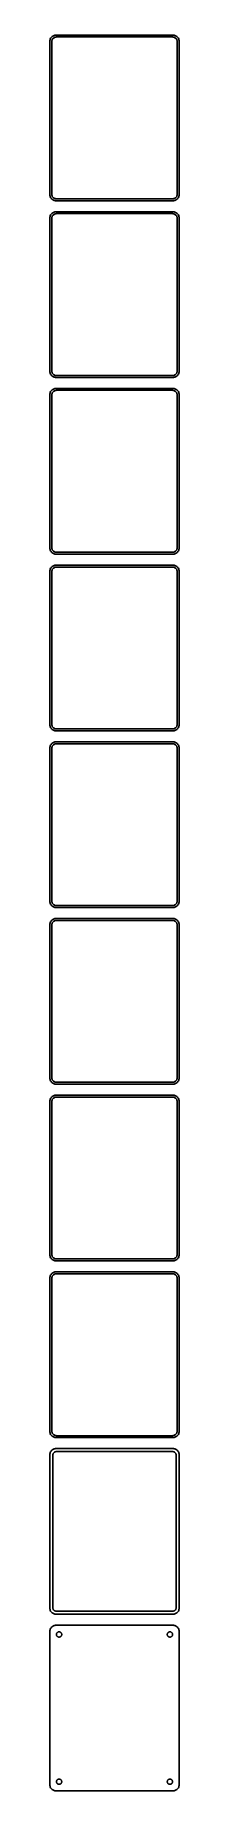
# Model space of a CAD drawing. Header units: metres. Extents: x -52 to 52, y 1373 to 2803.
import ezdxf

# ---------------------------------------------------------------- set-up
doc = ezdxf.new("R2010")
doc.units = ezdxf.units.M

msp = doc.modelspace()

# ---------------------------------------------------------------- linework, layer by layer
for p, q in [((-52.4606, 2799.13), (-52.5, 2798.5)), ((-52.5, 2798.5), (-52.5, 2673.5)), ((-52.3429, 2799.74), (-52.4606, 2799.13)), ((-52.1489, 2800.34), (-52.3429, 2799.74)), ((-51.8815, 2800.91), (-52.1489, 2800.34)), ((-51.5451, 2801.44), (-51.8815, 2800.91)), ((-51.1448, 2801.92), (-51.5451, 2801.44)), ((-50.6871, 2802.35), (-51.1448, 2801.92)), ((-51, 2798), (-50.9685, 2798.5)), ((-51, 2674), (-51, 2798)), ((-50.9685, 2798.5), (-50.8743, 2798.99)), ((-50.8743, 2798.99), (-50.7191, 2799.47)), ((-50.7191, 2799.47), (-50.5052, 2799.93)), ((-50.1791, 2802.72), (-50.6871, 2802.35)), ((-50.5052, 2799.93), (-50.2361, 2800.35)), ((-50.2361, 2800.35), (-49.9159, 2800.74)), ((-49.6289, 2803.02), (-50.1791, 2802.72)), ((-49.9159, 2800.74), (-49.5497, 2801.08)), ((-49.0451, 2803.26), (-49.6289, 2803.02)), ((-49.5497, 2801.08), (-49.1433, 2801.38)), ((-49.1433, 2801.38), (-48.7031, 2801.62)), ((-48.4369, 2803.41), (-49.0451, 2803.26)), ((-48.7031, 2801.62), (-48.2361, 2801.8)), ((-47.8139, 2803.49), (-48.4369, 2803.41)), ((-48.2361, 2801.8), (-47.7495, 2801.93)), ((47.8139, 2803.49), (-47.8139, 2803.49)), ((-47.7495, 2801.93), (-47.2512, 2801.99)), ((-47.2512, 2801.99), (47.2512, 2801.99)), ((47.2512, 2801.99), (47.7495, 2801.93)), ((47.7495, 2801.93), (48.2361, 2801.8)), ((48.4369, 2803.41), (47.8139, 2803.49)), ((48.2361, 2801.8), (48.7031, 2801.62)), ((49.0451, 2803.26), (48.4369, 2803.41)), ((48.7031, 2801.62), (49.1433, 2801.38)), ((49.6289, 2803.02), (49.0451, 2803.26)), ((49.1433, 2801.38), (49.5497, 2801.08)), ((49.5497, 2801.08), (49.9159, 2800.74)), ((50.1791, 2802.72), (49.6289, 2803.02)), ((49.9159, 2800.74), (50.2361, 2800.35)), ((50.6871, 2802.35), (50.1791, 2802.72)), ((50.2361, 2800.35), (50.5052, 2799.93)), ((50.5052, 2799.93), (50.7191, 2799.47)), ((51.1448, 2801.92), (50.6871, 2802.35)), ((50.7191, 2799.47), (50.8743, 2798.99)), ((50.8743, 2798.99), (50.9685, 2798.5)), ((50.9685, 2798.5), (51, 2798)), ((51, 2798), (51, 2674)), ((51.5451, 2801.44), (51.1448, 2801.92)), ((51.8815, 2800.91), (51.5451, 2801.44)), ((52.1489, 2800.34), (51.8815, 2800.91)), ((52.3429, 2799.74), (52.1489, 2800.34)), ((52.4606, 2799.13), (52.3429, 2799.74)), ((52.5, 2798.5), (52.4606, 2799.13)), ((52.5, 2673.5), (52.5, 2798.5)), ((-52.5, 2673.5), (-52.4606, 2672.87)), ((-52.4606, 2672.87), (-52.3429, 2672.26)), ((-52.3429, 2672.26), (-52.1489, 2671.66)), ((-52.1489, 2671.66), (-51.8815, 2671.09)), ((-51.8815, 2671.09), (-51.5451, 2670.56)), ((-51.5451, 2670.56), (-51.1448, 2670.08)), ((-51.1448, 2670.08), (-50.6871, 2669.65)), ((-50.9685, 2673.5), (-51, 2674)), ((-50.8743, 2673.01), (-50.9685, 2673.5)), ((-50.7191, 2672.53), (-50.8743, 2673.01)), ((-50.5052, 2672.07), (-50.7191, 2672.53)), ((-50.6871, 2669.65), (-50.1791, 2669.28)), ((-50.2361, 2671.65), (-50.5052, 2672.07)), ((-49.9159, 2671.26), (-50.2361, 2671.65)), ((-50.1791, 2669.28), (-49.6289, 2668.98)), ((-49.5497, 2670.92), (-49.9159, 2671.26)), ((-49.6289, 2668.98), (-49.0451, 2668.74)), ((-49.1433, 2670.62), (-49.5497, 2670.92)), ((-48.7031, 2670.38), (-49.1433, 2670.62)), ((-49.0451, 2668.74), (-48.4369, 2668.59)), ((-48.2361, 2670.2), (-48.7031, 2670.38)), ((-48.4369, 2668.59), (-47.8139, 2668.51)), ((-47.7495, 2670.07), (-48.2361, 2670.2)), ((-47.8139, 2668.51), (47.8139, 2668.51)), ((-47.2512, 2670.01), (-47.7495, 2670.07)), ((47.2512, 2670.01), (-47.2512, 2670.01)), ((47.7495, 2670.07), (47.2512, 2670.01)), ((48.2361, 2670.2), (47.7495, 2670.07)), ((47.8139, 2668.51), (48.4369, 2668.59)), ((48.7031, 2670.38), (48.2361, 2670.2)), ((48.4369, 2668.59), (49.0451, 2668.74)), ((49.1433, 2670.62), (48.7031, 2670.38)), ((49.0451, 2668.74), (49.6289, 2668.98)), ((49.5497, 2670.92), (49.1433, 2670.62)), ((49.9159, 2671.26), (49.5497, 2670.92)), ((49.6289, 2668.98), (50.1791, 2669.28)), ((50.2361, 2671.65), (49.9159, 2671.26)), ((50.1791, 2669.28), (50.6871, 2669.65)), ((50.5052, 2672.07), (50.2361, 2671.65)), ((50.7191, 2672.53), (50.5052, 2672.07)), ((50.6871, 2669.65), (51.1448, 2670.08)), ((50.8743, 2673.01), (50.7191, 2672.53)), ((50.9685, 2673.5), (50.8743, 2673.01)), ((51, 2674), (50.9685, 2673.5)), ((51.1448, 2670.08), (51.5451, 2670.56)), ((51.5451, 2670.56), (51.8815, 2671.09)), ((51.8815, 2671.09), (52.1489, 2671.66)), ((52.1489, 2671.66), (52.3429, 2672.26)), ((52.3429, 2672.26), (52.4606, 2672.87)), ((52.4606, 2672.87), (52.5, 2673.5)), ((-52.4606, 2655.13), (-52.5, 2654.5)), ((-52.5, 2654.5), (-52.5, 2529.5)), ((-52.3429, 2655.74), (-52.4606, 2655.13)), ((-52.1489, 2656.34), (-52.3429, 2655.74)), ((-51.8815, 2656.91), (-52.1489, 2656.34)), ((-51.5451, 2657.44), (-51.8815, 2656.91)), ((-51.1448, 2657.92), (-51.5451, 2657.44)), ((-50.6871, 2658.35), (-51.1448, 2657.92)), ((-51, 2654), (-50.9685, 2654.5)), ((-51, 2530), (-51, 2654)), ((-50.9685, 2654.5), (-50.8743, 2654.99)), ((-50.8743, 2654.99), (-50.7191, 2655.47)), ((-50.7191, 2655.47), (-50.5052, 2655.93)), ((-50.1791, 2658.72), (-50.6871, 2658.35)), ((-50.5052, 2655.93), (-50.2361, 2656.35)), ((-50.2361, 2656.35), (-49.9159, 2656.74)), ((-49.6289, 2659.02), (-50.1791, 2658.72)), ((-49.9159, 2656.74), (-49.5497, 2657.08)), ((-49.0451, 2659.26), (-49.6289, 2659.02)), ((-49.5497, 2657.08), (-49.1433, 2657.38)), ((-49.1433, 2657.38), (-48.7031, 2657.62)), ((-48.4369, 2659.41), (-49.0451, 2659.26)), ((-48.7031, 2657.62), (-48.2361, 2657.8)), ((-47.8139, 2659.49), (-48.4369, 2659.41)), ((-48.2361, 2657.8), (-47.7495, 2657.93)), ((47.8139, 2659.49), (-47.8139, 2659.49)), ((-47.7495, 2657.93), (-47.2512, 2657.99)), ((-47.2512, 2657.99), (47.2512, 2657.99)), ((47.2512, 2657.99), (47.7495, 2657.93)), ((47.7495, 2657.93), (48.2361, 2657.8)), ((48.4369, 2659.41), (47.8139, 2659.49)), ((48.2361, 2657.8), (48.7031, 2657.62)), ((49.0451, 2659.26), (48.4369, 2659.41)), ((48.7031, 2657.62), (49.1433, 2657.38)), ((49.6289, 2659.02), (49.0451, 2659.26)), ((49.1433, 2657.38), (49.5497, 2657.08)), ((49.5497, 2657.08), (49.9159, 2656.74)), ((50.1791, 2658.72), (49.6289, 2659.02)), ((49.9159, 2656.74), (50.2361, 2656.35)), ((50.6871, 2658.35), (50.1791, 2658.72)), ((50.2361, 2656.35), (50.5052, 2655.93)), ((50.5052, 2655.93), (50.7191, 2655.47)), ((51.1448, 2657.92), (50.6871, 2658.35)), ((50.7191, 2655.47), (50.8743, 2654.99)), ((50.8743, 2654.99), (50.9685, 2654.5)), ((50.9685, 2654.5), (51, 2654)), ((51, 2654), (51, 2530)), ((51.5451, 2657.44), (51.1448, 2657.92)), ((51.8815, 2656.91), (51.5451, 2657.44)), ((52.1489, 2656.34), (51.8815, 2656.91)), ((52.3429, 2655.74), (52.1489, 2656.34)), ((52.4606, 2655.13), (52.3429, 2655.74)), ((52.5, 2654.5), (52.4606, 2655.13)), ((52.5, 2529.5), (52.5, 2654.5)), ((-52.5, 2529.5), (-52.4606, 2528.87)), ((-52.4606, 2528.87), (-52.3429, 2528.26)), ((-52.3429, 2528.26), (-52.1489, 2527.66)), ((-52.1489, 2527.66), (-51.8815, 2527.09)), ((-51.8815, 2527.09), (-51.5451, 2526.56)), ((-51.5451, 2526.56), (-51.1448, 2526.08)), ((-51.1448, 2526.08), (-50.6871, 2525.65)), ((-50.9685, 2529.5), (-51, 2530)), ((-50.8743, 2529.01), (-50.9685, 2529.5)), ((-50.7191, 2528.53), (-50.8743, 2529.01)), ((-50.5052, 2528.07), (-50.7191, 2528.53)), ((-50.6871, 2525.65), (-50.1791, 2525.28)), ((-50.2361, 2527.65), (-50.5052, 2528.07)), ((-49.9159, 2527.26), (-50.2361, 2527.65)), ((-50.1791, 2525.28), (-49.6289, 2524.98)), ((-49.5497, 2526.92), (-49.9159, 2527.26)), ((-49.6289, 2524.98), (-49.0451, 2524.74)), ((-49.1433, 2526.62), (-49.5497, 2526.92)), ((-48.7031, 2526.38), (-49.1433, 2526.62)), ((-49.0451, 2524.74), (-48.4369, 2524.59)), ((-48.2361, 2526.2), (-48.7031, 2526.38)), ((-48.4369, 2524.59), (-47.8139, 2524.51)), ((-47.7495, 2526.07), (-48.2361, 2526.2)), ((-47.8139, 2524.51), (47.8139, 2524.51)), ((-47.2512, 2526.01), (-47.7495, 2526.07)), ((47.2512, 2526.01), (-47.2512, 2526.01)), ((47.7495, 2526.07), (47.2512, 2526.01)), ((48.2361, 2526.2), (47.7495, 2526.07)), ((47.8139, 2524.51), (48.4369, 2524.59)), ((48.7031, 2526.38), (48.2361, 2526.2)), ((48.4369, 2524.59), (49.0451, 2524.74)), ((49.1433, 2526.62), (48.7031, 2526.38)), ((49.0451, 2524.74), (49.6289, 2524.98)), ((49.5497, 2526.92), (49.1433, 2526.62)), ((49.9159, 2527.26), (49.5497, 2526.92)), ((49.6289, 2524.98), (50.1791, 2525.28)), ((50.2361, 2527.65), (49.9159, 2527.26)), ((50.1791, 2525.28), (50.6871, 2525.65)), ((50.5052, 2528.07), (50.2361, 2527.65)), ((50.7191, 2528.53), (50.5052, 2528.07)), ((50.6871, 2525.65), (51.1448, 2526.08)), ((50.8743, 2529.01), (50.7191, 2528.53)), ((50.9685, 2529.5), (50.8743, 2529.01)), ((51, 2530), (50.9685, 2529.5)), ((51.1448, 2526.08), (51.5451, 2526.56)), ((51.5451, 2526.56), (51.8815, 2527.09)), ((51.8815, 2527.09), (52.1489, 2527.66)), ((52.1489, 2527.66), (52.3429, 2528.26)), ((52.3429, 2528.26), (52.4606, 2528.87)), ((52.4606, 2528.87), (52.5, 2529.5)), ((-52.4606, 2511.13), (-52.5, 2510.5)), ((-52.5, 2510.5), (-52.5, 2385.5)), ((-52.3429, 2511.74), (-52.4606, 2511.13)), ((-52.1489, 2512.34), (-52.3429, 2511.74)), ((-51.8815, 2512.91), (-52.1489, 2512.34)), ((-51.5451, 2513.44), (-51.8815, 2512.91)), ((-51.1448, 2513.92), (-51.5451, 2513.44)), ((-50.6871, 2514.35), (-51.1448, 2513.92)), ((-51, 2510), (-50.9685, 2510.5)), ((-51, 2386), (-51, 2510)), ((-50.9685, 2510.5), (-50.8743, 2510.99)), ((-50.8743, 2510.99), (-50.7191, 2511.47)), ((-50.7191, 2511.47), (-50.5052, 2511.93)), ((-50.1791, 2514.72), (-50.6871, 2514.35)), ((-50.5052, 2511.93), (-50.2361, 2512.35)), ((-50.2361, 2512.35), (-49.9159, 2512.74)), ((-49.6289, 2515.02), (-50.1791, 2514.72)), ((-49.9159, 2512.74), (-49.5497, 2513.08)), ((-49.0451, 2515.26), (-49.6289, 2515.02)), ((-49.5497, 2513.08), (-49.1433, 2513.38)), ((-49.1433, 2513.38), (-48.7031, 2513.62)), ((-48.4369, 2515.41), (-49.0451, 2515.26)), ((-48.7031, 2513.62), (-48.2361, 2513.8)), ((-47.8139, 2515.49), (-48.4369, 2515.41)), ((-48.2361, 2513.8), (-47.7495, 2513.93)), ((47.8139, 2515.49), (-47.8139, 2515.49)), ((-47.7495, 2513.93), (-47.2512, 2513.99)), ((-47.2512, 2513.99), (47.2512, 2513.99)), ((47.2512, 2513.99), (47.7495, 2513.93)), ((47.7495, 2513.93), (48.2361, 2513.8)), ((48.4369, 2515.41), (47.8139, 2515.49)), ((48.2361, 2513.8), (48.7031, 2513.62)), ((49.0451, 2515.26), (48.4369, 2515.41)), ((48.7031, 2513.62), (49.1433, 2513.38)), ((49.6289, 2515.02), (49.0451, 2515.26)), ((49.1433, 2513.38), (49.5497, 2513.08)), ((49.5497, 2513.08), (49.9159, 2512.74)), ((50.1791, 2514.72), (49.6289, 2515.02)), ((49.9159, 2512.74), (50.2361, 2512.35)), ((50.6871, 2514.35), (50.1791, 2514.72)), ((50.2361, 2512.35), (50.5052, 2511.93)), ((50.5052, 2511.93), (50.7191, 2511.47)), ((51.1448, 2513.92), (50.6871, 2514.35)), ((50.7191, 2511.47), (50.8743, 2510.99)), ((50.8743, 2510.99), (50.9685, 2510.5)), ((50.9685, 2510.5), (51, 2510)), ((51, 2510), (51, 2386)), ((51.5451, 2513.44), (51.1448, 2513.92)), ((51.8815, 2512.91), (51.5451, 2513.44)), ((52.1489, 2512.34), (51.8815, 2512.91)), ((52.3429, 2511.74), (52.1489, 2512.34)), ((52.4606, 2511.13), (52.3429, 2511.74)), ((52.5, 2510.5), (52.4606, 2511.13)), ((52.5, 2385.5), (52.5, 2510.5)), ((-52.5, 2385.5), (-52.4606, 2384.87)), ((-52.4606, 2384.87), (-52.3429, 2384.26)), ((-52.3429, 2384.26), (-52.1489, 2383.66)), ((-52.1489, 2383.66), (-51.8815, 2383.09)), ((-51.8815, 2383.09), (-51.5451, 2382.56)), ((-51.5451, 2382.56), (-51.1448, 2382.08)), ((-51.1448, 2382.08), (-50.6871, 2381.65)), ((-50.9685, 2385.5), (-51, 2386)), ((-50.8743, 2385.01), (-50.9685, 2385.5)), ((-50.7191, 2384.53), (-50.8743, 2385.01)), ((-50.5052, 2384.07), (-50.7191, 2384.53)), ((-50.6871, 2381.65), (-50.1791, 2381.28)), ((-50.2361, 2383.65), (-50.5052, 2384.07)), ((-49.9159, 2383.26), (-50.2361, 2383.65)), ((-50.1791, 2381.28), (-49.6289, 2380.98)), ((-49.5497, 2382.92), (-49.9159, 2383.26)), ((-49.6289, 2380.98), (-49.0451, 2380.74)), ((-49.1433, 2382.62), (-49.5497, 2382.92)), ((-48.7031, 2382.38), (-49.1433, 2382.62)), ((-49.0451, 2380.74), (-48.4369, 2380.59)), ((-48.2361, 2382.2), (-48.7031, 2382.38)), ((-48.4369, 2380.59), (-47.8139, 2380.51)), ((-47.7495, 2382.07), (-48.2361, 2382.2)), ((-47.8139, 2380.51), (47.8139, 2380.51)), ((-47.2512, 2382.01), (-47.7495, 2382.07)), ((47.2512, 2382.01), (-47.2512, 2382.01)), ((47.7495, 2382.07), (47.2512, 2382.01)), ((48.2361, 2382.2), (47.7495, 2382.07)), ((47.8139, 2380.51), (48.4369, 2380.59)), ((48.7031, 2382.38), (48.2361, 2382.2)), ((48.4369, 2380.59), (49.0451, 2380.74)), ((49.1433, 2382.62), (48.7031, 2382.38)), ((49.0451, 2380.74), (49.6289, 2380.98)), ((49.5497, 2382.92), (49.1433, 2382.62)), ((49.9159, 2383.26), (49.5497, 2382.92)), ((49.6289, 2380.98), (50.1791, 2381.28)), ((50.2361, 2383.65), (49.9159, 2383.26)), ((50.1791, 2381.28), (50.6871, 2381.65)), ((50.5052, 2384.07), (50.2361, 2383.65)), ((50.7191, 2384.53), (50.5052, 2384.07)), ((50.6871, 2381.65), (51.1448, 2382.08)), ((50.8743, 2385.01), (50.7191, 2384.53)), ((50.9685, 2385.5), (50.8743, 2385.01)), ((51, 2386), (50.9685, 2385.5)), ((51.1448, 2382.08), (51.5451, 2382.56)), ((51.5451, 2382.56), (51.8815, 2383.09)), ((51.8815, 2383.09), (52.1489, 2383.66)), ((52.1489, 2383.66), (52.3429, 2384.26)), ((52.3429, 2384.26), (52.4606, 2384.87)), ((52.4606, 2384.87), (52.5, 2385.5)), ((-52.4606, 2367.13), (-52.5, 2366.5)), ((-52.5, 2366.5), (-52.5, 2241.5)), ((-52.3429, 2367.74), (-52.4606, 2367.13)), ((-52.1489, 2368.34), (-52.3429, 2367.74)), ((-51.8815, 2368.91), (-52.1489, 2368.34)), ((-51.5451, 2369.44), (-51.8815, 2368.91)), ((-51.1448, 2369.92), (-51.5451, 2369.44)), ((-50.6871, 2370.35), (-51.1448, 2369.92)), ((-51, 2366), (-50.9685, 2366.5)), ((-51, 2242), (-51, 2366)), ((-50.9685, 2366.5), (-50.8743, 2366.99)), ((-50.8743, 2366.99), (-50.7191, 2367.47)), ((-50.7191, 2367.47), (-50.5052, 2367.93)), ((-50.1791, 2370.72), (-50.6871, 2370.35)), ((-50.5052, 2367.93), (-50.2361, 2368.35)), ((-50.2361, 2368.35), (-49.9159, 2368.74)), ((-49.6289, 2371.02), (-50.1791, 2370.72)), ((-49.9159, 2368.74), (-49.5497, 2369.08)), ((-49.0451, 2371.26), (-49.6289, 2371.02)), ((-49.5497, 2369.08), (-49.1433, 2369.38)), ((-49.1433, 2369.38), (-48.7031, 2369.62)), ((-48.4369, 2371.41), (-49.0451, 2371.26)), ((-48.7031, 2369.62), (-48.2361, 2369.8)), ((-47.8139, 2371.49), (-48.4369, 2371.41)), ((-48.2361, 2369.8), (-47.7495, 2369.93)), ((47.8139, 2371.49), (-47.8139, 2371.49)), ((-47.7495, 2369.93), (-47.2512, 2369.99)), ((-47.2512, 2369.99), (47.2512, 2369.99)), ((47.2512, 2369.99), (47.7495, 2369.93)), ((47.7495, 2369.93), (48.2361, 2369.8)), ((48.4369, 2371.41), (47.8139, 2371.49)), ((48.2361, 2369.8), (48.7031, 2369.62)), ((49.0451, 2371.26), (48.4369, 2371.41)), ((48.7031, 2369.62), (49.1433, 2369.38)), ((49.6289, 2371.02), (49.0451, 2371.26)), ((49.1433, 2369.38), (49.5497, 2369.08)), ((49.5497, 2369.08), (49.9159, 2368.74)), ((50.1791, 2370.72), (49.6289, 2371.02)), ((49.9159, 2368.74), (50.2361, 2368.35)), ((50.6871, 2370.35), (50.1791, 2370.72)), ((50.2361, 2368.35), (50.5052, 2367.93)), ((50.5052, 2367.93), (50.7191, 2367.47)), ((51.1448, 2369.92), (50.6871, 2370.35)), ((50.7191, 2367.47), (50.8743, 2366.99)), ((50.8743, 2366.99), (50.9685, 2366.5)), ((50.9685, 2366.5), (51, 2366)), ((51, 2366), (51, 2242)), ((51.5451, 2369.44), (51.1448, 2369.92)), ((51.8815, 2368.91), (51.5451, 2369.44)), ((52.1489, 2368.34), (51.8815, 2368.91)), ((52.3429, 2367.74), (52.1489, 2368.34)), ((52.4606, 2367.13), (52.3429, 2367.74)), ((52.5, 2366.5), (52.4606, 2367.13)), ((52.5, 2241.5), (52.5, 2366.5)), ((-52.5, 2241.5), (-52.4606, 2240.87)), ((-52.4606, 2240.87), (-52.3429, 2240.26)), ((-52.3429, 2240.26), (-52.1489, 2239.66)), ((-52.1489, 2239.66), (-51.8815, 2239.09)), ((-51.8815, 2239.09), (-51.5451, 2238.56)), ((-51.5451, 2238.56), (-51.1448, 2238.08)), ((-51.1448, 2238.08), (-50.6871, 2237.65)), ((-50.9685, 2241.5), (-51, 2242)), ((-50.8743, 2241.01), (-50.9685, 2241.5)), ((-50.7191, 2240.53), (-50.8743, 2241.01)), ((-50.5052, 2240.07), (-50.7191, 2240.53)), ((-50.6871, 2237.65), (-50.1791, 2237.28)), ((-50.2361, 2239.65), (-50.5052, 2240.07)), ((-49.9159, 2239.26), (-50.2361, 2239.65)), ((-50.1791, 2237.28), (-49.6289, 2236.98)), ((-49.5497, 2238.92), (-49.9159, 2239.26)), ((-49.6289, 2236.98), (-49.0451, 2236.74)), ((-49.1433, 2238.62), (-49.5497, 2238.92)), ((-48.7031, 2238.38), (-49.1433, 2238.62)), ((-49.0451, 2236.74), (-48.4369, 2236.59)), ((-48.2361, 2238.2), (-48.7031, 2238.38)), ((-48.4369, 2236.59), (-47.8139, 2236.51)), ((-47.7495, 2238.07), (-48.2361, 2238.2)), ((-47.8139, 2236.51), (47.8139, 2236.51)), ((-47.2512, 2238.01), (-47.7495, 2238.07)), ((47.2512, 2238.01), (-47.2512, 2238.01)), ((47.7495, 2238.07), (47.2512, 2238.01)), ((48.2361, 2238.2), (47.7495, 2238.07)), ((47.8139, 2236.51), (48.4369, 2236.59)), ((48.7031, 2238.38), (48.2361, 2238.2)), ((48.4369, 2236.59), (49.0451, 2236.74)), ((49.1433, 2238.62), (48.7031, 2238.38)), ((49.0451, 2236.74), (49.6289, 2236.98)), ((49.5497, 2238.92), (49.1433, 2238.62)), ((49.9159, 2239.26), (49.5497, 2238.92)), ((49.6289, 2236.98), (50.1791, 2237.28)), ((50.2361, 2239.65), (49.9159, 2239.26)), ((50.1791, 2237.28), (50.6871, 2237.65)), ((50.5052, 2240.07), (50.2361, 2239.65)), ((50.7191, 2240.53), (50.5052, 2240.07)), ((50.6871, 2237.65), (51.1448, 2238.08)), ((50.8743, 2241.01), (50.7191, 2240.53)), ((50.9685, 2241.5), (50.8743, 2241.01)), ((51, 2242), (50.9685, 2241.5)), ((51.1448, 2238.08), (51.5451, 2238.56)), ((51.5451, 2238.56), (51.8815, 2239.09)), ((51.8815, 2239.09), (52.1489, 2239.66)), ((52.1489, 2239.66), (52.3429, 2240.26)), ((52.3429, 2240.26), (52.4606, 2240.87)), ((52.4606, 2240.87), (52.5, 2241.5)), ((-52.4606, 2223.13), (-52.5, 2222.5)), ((-52.5, 2222.5), (-52.5, 2097.5)), ((-52.3429, 2223.74), (-52.4606, 2223.13)), ((-52.1489, 2224.34), (-52.3429, 2223.74)), ((-51.8815, 2224.91), (-52.1489, 2224.34)), ((-51.5451, 2225.44), (-51.8815, 2224.91)), ((-51.1448, 2225.92), (-51.5451, 2225.44)), ((-50.6871, 2226.35), (-51.1448, 2225.92)), ((-51, 2222), (-50.9685, 2222.5)), ((-51, 2098), (-51, 2222)), ((-50.9685, 2222.5), (-50.8743, 2222.99)), ((-50.8743, 2222.99), (-50.7191, 2223.47)), ((-50.7191, 2223.47), (-50.5052, 2223.93)), ((-50.1791, 2226.72), (-50.6871, 2226.35)), ((-50.5052, 2223.93), (-50.2361, 2224.35)), ((-50.2361, 2224.35), (-49.9159, 2224.74)), ((-49.6289, 2227.02), (-50.1791, 2226.72)), ((-49.9159, 2224.74), (-49.5497, 2225.08)), ((-49.0451, 2227.26), (-49.6289, 2227.02)), ((-49.5497, 2225.08), (-49.1433, 2225.38)), ((-49.1433, 2225.38), (-48.7031, 2225.62)), ((-48.4369, 2227.41), (-49.0451, 2227.26)), ((-48.7031, 2225.62), (-48.2361, 2225.8)), ((-47.8139, 2227.49), (-48.4369, 2227.41)), ((-48.2361, 2225.8), (-47.7495, 2225.93)), ((47.8139, 2227.49), (-47.8139, 2227.49)), ((-47.7495, 2225.93), (-47.2512, 2225.99)), ((-47.2512, 2225.99), (47.2512, 2225.99)), ((47.2512, 2225.99), (47.7495, 2225.93)), ((47.7495, 2225.93), (48.2361, 2225.8)), ((48.4369, 2227.41), (47.8139, 2227.49)), ((48.2361, 2225.8), (48.7031, 2225.62)), ((49.0451, 2227.26), (48.4369, 2227.41)), ((48.7031, 2225.62), (49.1433, 2225.38)), ((49.6289, 2227.02), (49.0451, 2227.26)), ((49.1433, 2225.38), (49.5497, 2225.08)), ((49.5497, 2225.08), (49.9159, 2224.74)), ((50.1791, 2226.72), (49.6289, 2227.02)), ((49.9159, 2224.74), (50.2361, 2224.35)), ((50.6871, 2226.35), (50.1791, 2226.72)), ((50.2361, 2224.35), (50.5052, 2223.93)), ((50.5052, 2223.93), (50.7191, 2223.47)), ((51.1448, 2225.92), (50.6871, 2226.35)), ((50.7191, 2223.47), (50.8743, 2222.99)), ((50.8743, 2222.99), (50.9685, 2222.5)), ((50.9685, 2222.5), (51, 2222)), ((51, 2222), (51, 2098)), ((51.5451, 2225.44), (51.1448, 2225.92)), ((51.8815, 2224.91), (51.5451, 2225.44)), ((52.1489, 2224.34), (51.8815, 2224.91)), ((52.3429, 2223.74), (52.1489, 2224.34)), ((52.4606, 2223.13), (52.3429, 2223.74)), ((52.5, 2222.5), (52.4606, 2223.13)), ((52.5, 2097.5), (52.5, 2222.5)), ((-52.5, 2097.5), (-52.4606, 2096.87)), ((-52.4606, 2096.87), (-52.3429, 2096.26)), ((-52.3429, 2096.26), (-52.1489, 2095.66)), ((-52.1489, 2095.66), (-51.8815, 2095.09)), ((-51.8815, 2095.09), (-51.5451, 2094.56)), ((-51.5451, 2094.56), (-51.1448, 2094.08)), ((-51.1448, 2094.08), (-50.6871, 2093.65)), ((-50.9685, 2097.5), (-51, 2098)), ((-50.8743, 2097.01), (-50.9685, 2097.5)), ((-50.7191, 2096.53), (-50.8743, 2097.01)), ((-50.5052, 2096.07), (-50.7191, 2096.53)), ((-50.6871, 2093.65), (-50.1791, 2093.28)), ((-50.2361, 2095.65), (-50.5052, 2096.07)), ((-49.9159, 2095.26), (-50.2361, 2095.65)), ((-50.1791, 2093.28), (-49.6289, 2092.98)), ((-49.5497, 2094.92), (-49.9159, 2095.26)), ((-49.6289, 2092.98), (-49.0451, 2092.74)), ((-49.1433, 2094.62), (-49.5497, 2094.92)), ((-48.7031, 2094.38), (-49.1433, 2094.62)), ((-49.0451, 2092.74), (-48.4369, 2092.59)), ((-48.2361, 2094.2), (-48.7031, 2094.38)), ((-48.4369, 2092.59), (-47.8139, 2092.51)), ((-47.7495, 2094.07), (-48.2361, 2094.2)), ((-47.8139, 2092.51), (47.8139, 2092.51)), ((-47.2512, 2094.01), (-47.7495, 2094.07)), ((47.2512, 2094.01), (-47.2512, 2094.01)), ((47.7495, 2094.07), (47.2512, 2094.01)), ((48.2361, 2094.2), (47.7495, 2094.07)), ((47.8139, 2092.51), (48.4369, 2092.59)), ((48.7031, 2094.38), (48.2361, 2094.2)), ((48.4369, 2092.59), (49.0451, 2092.74)), ((49.1433, 2094.62), (48.7031, 2094.38)), ((49.0451, 2092.74), (49.6289, 2092.98)), ((49.5497, 2094.92), (49.1433, 2094.62)), ((49.9159, 2095.26), (49.5497, 2094.92)), ((49.6289, 2092.98), (50.1791, 2093.28)), ((50.2361, 2095.65), (49.9159, 2095.26)), ((50.1791, 2093.28), (50.6871, 2093.65)), ((50.5052, 2096.07), (50.2361, 2095.65)), ((50.7191, 2096.53), (50.5052, 2096.07)), ((50.6871, 2093.65), (51.1448, 2094.08)), ((50.8743, 2097.01), (50.7191, 2096.53)), ((50.9685, 2097.5), (50.8743, 2097.01)), ((51, 2098), (50.9685, 2097.5)), ((51.1448, 2094.08), (51.5451, 2094.56)), ((51.5451, 2094.56), (51.8815, 2095.09)), ((51.8815, 2095.09), (52.1489, 2095.66)), ((52.1489, 2095.66), (52.3429, 2096.26)), ((52.3429, 2096.26), (52.4606, 2096.87)), ((52.4606, 2096.87), (52.5, 2097.5)), ((-52.4606, 2079.13), (-52.5, 2078.5)), ((-52.5, 2078.5), (-52.5, 1953.5)), ((-52.3429, 2079.74), (-52.4606, 2079.13)), ((-52.1489, 2080.34), (-52.3429, 2079.74)), ((-51.8815, 2080.91), (-52.1489, 2080.34)), ((-51.5451, 2081.44), (-51.8815, 2080.91)), ((-51.1448, 2081.92), (-51.5451, 2081.44)), ((-50.6871, 2082.35), (-51.1448, 2081.92)), ((-51, 2078), (-50.9685, 2078.5)), ((-51, 1954), (-51, 2078)), ((-50.9685, 2078.5), (-50.8743, 2078.99)), ((-50.8743, 2078.99), (-50.7191, 2079.47)), ((-50.7191, 2079.47), (-50.5052, 2079.93)), ((-50.1791, 2082.72), (-50.6871, 2082.35)), ((-50.5052, 2079.93), (-50.2361, 2080.35)), ((-50.2361, 2080.35), (-49.9159, 2080.74)), ((-49.6289, 2083.02), (-50.1791, 2082.72)), ((-49.9159, 2080.74), (-49.5497, 2081.08)), ((-49.0451, 2083.26), (-49.6289, 2083.02)), ((-49.5497, 2081.08), (-49.1433, 2081.38)), ((-49.1433, 2081.38), (-48.7031, 2081.62)), ((-48.4369, 2083.41), (-49.0451, 2083.26)), ((-48.7031, 2081.62), (-48.2361, 2081.8)), ((-47.8139, 2083.49), (-48.4369, 2083.41)), ((-48.2361, 2081.8), (-47.7495, 2081.93)), ((47.8139, 2083.49), (-47.8139, 2083.49)), ((-47.7495, 2081.93), (-47.2512, 2081.99)), ((-47.2512, 2081.99), (47.2512, 2081.99)), ((47.2512, 2081.99), (47.7495, 2081.93)), ((47.7495, 2081.93), (48.2361, 2081.8)), ((48.4369, 2083.41), (47.8139, 2083.49)), ((48.2361, 2081.8), (48.7031, 2081.62)), ((49.0451, 2083.26), (48.4369, 2083.41)), ((48.7031, 2081.62), (49.1433, 2081.38)), ((49.6289, 2083.02), (49.0451, 2083.26)), ((49.1433, 2081.38), (49.5497, 2081.08)), ((49.5497, 2081.08), (49.9159, 2080.74)), ((50.1791, 2082.72), (49.6289, 2083.02)), ((49.9159, 2080.74), (50.2361, 2080.35)), ((50.6871, 2082.35), (50.1791, 2082.72)), ((50.2361, 2080.35), (50.5052, 2079.93)), ((50.5052, 2079.93), (50.7191, 2079.47)), ((51.1448, 2081.92), (50.6871, 2082.35)), ((50.7191, 2079.47), (50.8743, 2078.99)), ((50.8743, 2078.99), (50.9685, 2078.5)), ((50.9685, 2078.5), (51, 2078)), ((51, 2078), (51, 1954)), ((51.5451, 2081.44), (51.1448, 2081.92)), ((51.8815, 2080.91), (51.5451, 2081.44)), ((52.1489, 2080.34), (51.8815, 2080.91)), ((52.3429, 2079.74), (52.1489, 2080.34)), ((52.4606, 2079.13), (52.3429, 2079.74)), ((52.5, 2078.5), (52.4606, 2079.13)), ((52.5, 1953.5), (52.5, 2078.5)), ((-52.5, 1953.5), (-52.4606, 1952.87)), ((-52.4606, 1952.87), (-52.3429, 1952.26)), ((-52.3429, 1952.26), (-52.1489, 1951.66)), ((-52.1489, 1951.66), (-51.8815, 1951.09)), ((-51.8815, 1951.09), (-51.5451, 1950.56)), ((-51.5451, 1950.56), (-51.1448, 1950.08)), ((-51.1448, 1950.08), (-50.6871, 1949.65)), ((-50.9685, 1953.5), (-51, 1954)), ((-50.8743, 1953.01), (-50.9685, 1953.5)), ((-50.7191, 1952.53), (-50.8743, 1953.01)), ((-50.5052, 1952.07), (-50.7191, 1952.53)), ((-50.6871, 1949.65), (-50.1791, 1949.28)), ((-50.2361, 1951.65), (-50.5052, 1952.07)), ((-49.9159, 1951.26), (-50.2361, 1951.65)), ((-50.1791, 1949.28), (-49.6289, 1948.98)), ((-49.5497, 1950.92), (-49.9159, 1951.26)), ((-49.6289, 1948.98), (-49.0451, 1948.74)), ((-49.1433, 1950.62), (-49.5497, 1950.92)), ((-48.7031, 1950.38), (-49.1433, 1950.62)), ((-49.0451, 1948.74), (-48.4369, 1948.59)), ((-48.2361, 1950.2), (-48.7031, 1950.38)), ((-48.4369, 1948.59), (-47.8139, 1948.51)), ((-47.7495, 1950.07), (-48.2361, 1950.2)), ((-47.8139, 1948.51), (47.8139, 1948.51)), ((-47.2512, 1950.01), (-47.7495, 1950.07)), ((47.2512, 1950.01), (-47.2512, 1950.01)), ((47.7495, 1950.07), (47.2512, 1950.01)), ((48.2361, 1950.2), (47.7495, 1950.07)), ((47.8139, 1948.51), (48.4369, 1948.59)), ((48.7031, 1950.38), (48.2361, 1950.2)), ((48.4369, 1948.59), (49.0451, 1948.74)), ((49.1433, 1950.62), (48.7031, 1950.38)), ((49.0451, 1948.74), (49.6289, 1948.98)), ((49.5497, 1950.92), (49.1433, 1950.62)), ((49.9159, 1951.26), (49.5497, 1950.92)), ((49.6289, 1948.98), (50.1791, 1949.28)), ((50.2361, 1951.65), (49.9159, 1951.26)), ((50.1791, 1949.28), (50.6871, 1949.65)), ((50.5052, 1952.07), (50.2361, 1951.65)), ((50.7191, 1952.53), (50.5052, 1952.07)), ((50.6871, 1949.65), (51.1448, 1950.08)), ((50.8743, 1953.01), (50.7191, 1952.53)), ((50.9685, 1953.5), (50.8743, 1953.01)), ((51, 1954), (50.9685, 1953.5)), ((51.1448, 1950.08), (51.5451, 1950.56)), ((51.5451, 1950.56), (51.8815, 1951.09)), ((51.8815, 1951.09), (52.1489, 1951.66)), ((52.1489, 1951.66), (52.3429, 1952.26)), ((52.3429, 1952.26), (52.4606, 1952.87)), ((52.4606, 1952.87), (52.5, 1953.5)), ((-52.4606, 1935.13), (-52.5, 1934.5)), ((-52.5, 1934.5), (-52.5, 1809.5)), ((-52.3429, 1935.74), (-52.4606, 1935.13)), ((-52.1489, 1936.34), (-52.3429, 1935.74)), ((-51.8815, 1936.91), (-52.1489, 1936.34)), ((-51.5451, 1937.44), (-51.8815, 1936.91)), ((-51.1448, 1937.92), (-51.5451, 1937.44)), ((-50.6871, 1938.35), (-51.1448, 1937.92)), ((-51, 1934), (-50.9685, 1934.5)), ((-51, 1810), (-51, 1934)), ((-50.9685, 1934.5), (-50.8743, 1934.99)), ((-50.8743, 1934.99), (-50.7191, 1935.47)), ((-50.7191, 1935.47), (-50.5052, 1935.93)), ((-50.1791, 1938.72), (-50.6871, 1938.35)), ((-50.5052, 1935.93), (-50.2361, 1936.35)), ((-50.2361, 1936.35), (-49.9159, 1936.74)), ((-49.6289, 1939.02), (-50.1791, 1938.72)), ((-49.9159, 1936.74), (-49.5497, 1937.08)), ((-49.0451, 1939.26), (-49.6289, 1939.02)), ((-49.5497, 1937.08), (-49.1433, 1937.38)), ((-49.1433, 1937.38), (-48.7031, 1937.62)), ((-48.4369, 1939.41), (-49.0451, 1939.26)), ((-48.7031, 1937.62), (-48.2361, 1937.8)), ((-47.8139, 1939.49), (-48.4369, 1939.41)), ((-48.2361, 1937.8), (-47.7495, 1937.93)), ((47.8139, 1939.49), (-47.8139, 1939.49)), ((-47.7495, 1937.93), (-47.2512, 1937.99)), ((-47.2512, 1937.99), (47.2512, 1937.99)), ((47.2512, 1937.99), (47.7495, 1937.93)), ((47.7495, 1937.93), (48.2361, 1937.8)), ((48.4369, 1939.41), (47.8139, 1939.49)), ((48.2361, 1937.8), (48.7031, 1937.62)), ((49.0451, 1939.26), (48.4369, 1939.41)), ((48.7031, 1937.62), (49.1433, 1937.38)), ((49.6289, 1939.02), (49.0451, 1939.26)), ((49.1433, 1937.38), (49.5497, 1937.08)), ((49.5497, 1937.08), (49.9159, 1936.74)), ((50.1791, 1938.72), (49.6289, 1939.02)), ((49.9159, 1936.74), (50.2361, 1936.35)), ((50.6871, 1938.35), (50.1791, 1938.72)), ((50.2361, 1936.35), (50.5052, 1935.93)), ((50.5052, 1935.93), (50.7191, 1935.47)), ((51.1448, 1937.92), (50.6871, 1938.35)), ((50.7191, 1935.47), (50.8743, 1934.99)), ((50.8743, 1934.99), (50.9685, 1934.5)), ((50.9685, 1934.5), (51, 1934)), ((51, 1934), (51, 1810)), ((51.5451, 1937.44), (51.1448, 1937.92)), ((51.8815, 1936.91), (51.5451, 1937.44)), ((52.1489, 1936.34), (51.8815, 1936.91)), ((52.3429, 1935.74), (52.1489, 1936.34)), ((52.4606, 1935.13), (52.3429, 1935.74)), ((52.5, 1934.5), (52.4606, 1935.13)), ((52.5, 1809.5), (52.5, 1934.5)), ((-52.5, 1809.5), (-52.4606, 1808.87)), ((-52.4606, 1808.87), (-52.3429, 1808.26)), ((-52.3429, 1808.26), (-52.1489, 1807.66)), ((-52.1489, 1807.66), (-51.8815, 1807.09)), ((-51.8815, 1807.09), (-51.5451, 1806.56)), ((-51.5451, 1806.56), (-51.1448, 1806.08)), ((-51.1448, 1806.08), (-50.6871, 1805.65)), ((-50.9685, 1809.5), (-51, 1810)), ((-50.8743, 1809.01), (-50.9685, 1809.5)), ((-50.7191, 1808.53), (-50.8743, 1809.01)), ((-50.5052, 1808.07), (-50.7191, 1808.53)), ((-50.6871, 1805.65), (-50.1791, 1805.28)), ((-50.2361, 1807.65), (-50.5052, 1808.07)), ((-49.9159, 1807.26), (-50.2361, 1807.65)), ((-50.1791, 1805.28), (-49.6289, 1804.98)), ((-49.5497, 1806.92), (-49.9159, 1807.26)), ((-49.6289, 1804.98), (-49.0451, 1804.74)), ((-49.1433, 1806.62), (-49.5497, 1806.92)), ((-48.7031, 1806.38), (-49.1433, 1806.62)), ((-49.0451, 1804.74), (-48.4369, 1804.59)), ((-48.2361, 1806.2), (-48.7031, 1806.38)), ((-48.4369, 1804.59), (-47.8139, 1804.51)), ((-47.7495, 1806.07), (-48.2361, 1806.2)), ((-47.8139, 1804.51), (47.8139, 1804.51)), ((-47.2512, 1806.01), (-47.7495, 1806.07)), ((47.2512, 1806.01), (-47.2512, 1806.01)), ((47.7495, 1806.07), (47.2512, 1806.01)), ((48.2361, 1806.2), (47.7495, 1806.07)), ((47.8139, 1804.51), (48.4369, 1804.59)), ((48.7031, 1806.38), (48.2361, 1806.2)), ((48.4369, 1804.59), (49.0451, 1804.74)), ((49.1433, 1806.62), (48.7031, 1806.38)), ((49.0451, 1804.74), (49.6289, 1804.98)), ((49.5497, 1806.92), (49.1433, 1806.62)), ((49.9159, 1807.26), (49.5497, 1806.92)), ((49.6289, 1804.98), (50.1791, 1805.28)), ((50.2361, 1807.65), (49.9159, 1807.26)), ((50.1791, 1805.28), (50.6871, 1805.65)), ((50.5052, 1808.07), (50.2361, 1807.65)), ((50.7191, 1808.53), (50.5052, 1808.07)), ((50.6871, 1805.65), (51.1448, 1806.08)), ((50.8743, 1809.01), (50.7191, 1808.53)), ((50.9685, 1809.5), (50.8743, 1809.01)), ((51, 1810), (50.9685, 1809.5)), ((51.1448, 1806.08), (51.5451, 1806.56)), ((51.5451, 1806.56), (51.8815, 1807.09)), ((51.8815, 1807.09), (52.1489, 1807.66)), ((52.1489, 1807.66), (52.3429, 1808.26)), ((52.3429, 1808.26), (52.4606, 1808.87)), ((52.4606, 1808.87), (52.5, 1809.5)), ((-52.4606, 1791.13), (-52.5, 1790.5)), ((-52.5, 1790.5), (-52.5, 1665.5)), ((-52.3429, 1791.74), (-52.4606, 1791.13)), ((-52.1489, 1792.34), (-52.3429, 1791.74)), ((-51.8815, 1792.91), (-52.1489, 1792.34)), ((-51.5451, 1793.44), (-51.8815, 1792.91)), ((-51.1448, 1793.92), (-51.5451, 1793.44)), ((-50.6871, 1794.35), (-51.1448, 1793.92)), ((-51, 1790), (-50.9685, 1790.5)), ((-51, 1666), (-51, 1790)), ((-50.9685, 1790.5), (-50.8743, 1790.99)), ((-50.8743, 1790.99), (-50.7191, 1791.47)), ((-50.7191, 1791.47), (-50.5052, 1791.93)), ((-50.1791, 1794.72), (-50.6871, 1794.35)), ((-50.5052, 1791.93), (-50.2361, 1792.35)), ((-50.2361, 1792.35), (-49.9159, 1792.74)), ((-49.6289, 1795.02), (-50.1791, 1794.72)), ((-49.9159, 1792.74), (-49.5497, 1793.08)), ((-49.0451, 1795.26), (-49.6289, 1795.02)), ((-49.5497, 1793.08), (-49.1433, 1793.38)), ((-49.1433, 1793.38), (-48.7031, 1793.62)), ((-48.4369, 1795.41), (-49.0451, 1795.26)), ((-48.7031, 1793.62), (-48.2361, 1793.8)), ((-47.8139, 1795.49), (-48.4369, 1795.41)), ((-48.2361, 1793.8), (-47.7495, 1793.93)), ((47.8139, 1795.49), (-47.8139, 1795.49)), ((-47.7495, 1793.93), (-47.2512, 1793.99)), ((-47.2512, 1793.99), (47.2512, 1793.99)), ((47.2512, 1793.99), (47.7495, 1793.93)), ((47.7495, 1793.93), (48.2361, 1793.8)), ((48.4369, 1795.41), (47.8139, 1795.49)), ((48.2361, 1793.8), (48.7031, 1793.62)), ((49.0451, 1795.26), (48.4369, 1795.41)), ((48.7031, 1793.62), (49.1433, 1793.38)), ((49.6289, 1795.02), (49.0451, 1795.26)), ((49.1433, 1793.38), (49.5497, 1793.08)), ((49.5497, 1793.08), (49.9159, 1792.74)), ((50.1791, 1794.72), (49.6289, 1795.02)), ((49.9159, 1792.74), (50.2361, 1792.35)), ((50.6871, 1794.35), (50.1791, 1794.72)), ((50.2361, 1792.35), (50.5052, 1791.93)), ((50.5052, 1791.93), (50.7191, 1791.47)), ((51.1448, 1793.92), (50.6871, 1794.35)), ((50.7191, 1791.47), (50.8743, 1790.99)), ((50.8743, 1790.99), (50.9685, 1790.5)), ((50.9685, 1790.5), (51, 1790)), ((51, 1790), (51, 1666)), ((51.5451, 1793.44), (51.1448, 1793.92)), ((51.8815, 1792.91), (51.5451, 1793.44)), ((52.1489, 1792.34), (51.8815, 1792.91)), ((52.3429, 1791.74), (52.1489, 1792.34)), ((52.4606, 1791.13), (52.3429, 1791.74)), ((52.5, 1790.5), (52.4606, 1791.13)), ((52.5, 1665.5), (52.5, 1790.5)), ((-52.5, 1665.5), (-52.4606, 1664.87)), ((-52.4606, 1664.87), (-52.3429, 1664.26)), ((-52.3429, 1664.26), (-52.1489, 1663.66)), ((-52.1489, 1663.66), (-51.8815, 1663.09)), ((-51.8815, 1663.09), (-51.5451, 1662.56)), ((-51.5451, 1662.56), (-51.1448, 1662.08)), ((-51.1448, 1662.08), (-50.6871, 1661.65)), ((-50.9685, 1665.5), (-51, 1666)), ((-50.8743, 1665.01), (-50.9685, 1665.5)), ((-50.7191, 1664.53), (-50.8743, 1665.01)), ((-50.5052, 1664.07), (-50.7191, 1664.53)), ((-50.6871, 1661.65), (-50.1791, 1661.28)), ((-50.2361, 1663.65), (-50.5052, 1664.07)), ((-49.9159, 1663.26), (-50.2361, 1663.65)), ((-50.1791, 1661.28), (-49.6289, 1660.98)), ((-49.5497, 1662.92), (-49.9159, 1663.26)), ((-49.6289, 1660.98), (-49.0451, 1660.74)), ((-49.1433, 1662.62), (-49.5497, 1662.92)), ((-48.7031, 1662.38), (-49.1433, 1662.62)), ((-49.0451, 1660.74), (-48.4369, 1660.59)), ((-48.2361, 1662.2), (-48.7031, 1662.38)), ((-48.4369, 1660.59), (-47.8139, 1660.51)), ((-47.7495, 1662.07), (-48.2361, 1662.2)), ((-47.8139, 1660.51), (47.8139, 1660.51)), ((-47.2512, 1662.01), (-47.7495, 1662.07)), ((47.2512, 1662.01), (-47.2512, 1662.01)), ((47.7495, 1662.07), (47.2512, 1662.01)), ((48.2361, 1662.2), (47.7495, 1662.07)), ((47.8139, 1660.51), (48.4369, 1660.59)), ((48.7031, 1662.38), (48.2361, 1662.2)), ((48.4369, 1660.59), (49.0451, 1660.74)), ((49.1433, 1662.62), (48.7031, 1662.38)), ((49.0451, 1660.74), (49.6289, 1660.98)), ((49.5497, 1662.92), (49.1433, 1662.62)), ((49.9159, 1663.26), (49.5497, 1662.92)), ((49.6289, 1660.98), (50.1791, 1661.28)), ((50.2361, 1663.65), (49.9159, 1663.26)), ((50.1791, 1661.28), (50.6871, 1661.65)), ((50.5052, 1664.07), (50.2361, 1663.65)), ((50.7191, 1664.53), (50.5052, 1664.07)), ((50.6871, 1661.65), (51.1448, 1662.08)), ((50.8743, 1665.01), (50.7191, 1664.53)), ((50.9685, 1665.5), (50.8743, 1665.01)), ((51, 1666), (50.9685, 1665.5)), ((51.1448, 1662.08), (51.5451, 1662.56)), ((51.5451, 1662.56), (51.8815, 1663.09)), ((51.8815, 1663.09), (52.1489, 1663.66)), ((52.1489, 1663.66), (52.3429, 1664.26)), ((52.3429, 1664.26), (52.4606, 1664.87)), ((52.4606, 1664.87), (52.5, 1665.5)), ((-52.4606, 1647.13), (-52.5, 1646.5)), ((-52.5, 1646.5), (-52.5, 1521.5)), ((-52.3429, 1647.74), (-52.4606, 1647.13)), ((-52.1489, 1648.34), (-52.3429, 1647.74)), ((-51.8815, 1648.91), (-52.1489, 1648.34)), ((-51.5451, 1649.44), (-51.8815, 1648.91)), ((-51.1448, 1649.92), (-51.5451, 1649.44)), ((-50.6871, 1650.35), (-51.1448, 1649.92)), ((-50.1791, 1650.72), (-50.6871, 1650.35)), ((-49.6289, 1651.02), (-50.1791, 1650.72)), ((-50.1129, 1646), (-50.0884, 1646.39)), ((-50.1129, 1522), (-50.1129, 1646)), ((-50.0884, 1646.39), (-50.0151, 1646.77)), ((-50.0151, 1646.77), (-49.8943, 1647.15)), ((-49.8943, 1647.15), (-49.7279, 1647.5)), ((-49.7279, 1647.5), (-49.5184, 1647.83)), ((-49.0451, 1651.26), (-49.6289, 1651.02)), ((-49.5184, 1647.83), (-49.2692, 1648.13)), ((-49.2692, 1648.13), (-48.9842, 1648.4)), ((-48.4369, 1651.41), (-49.0451, 1651.26)), ((-48.9842, 1648.4), (-48.668, 1648.63)), ((-48.668, 1648.63), (-48.3254, 1648.82)), ((-47.8139, 1651.49), (-48.4369, 1651.41)), ((-48.3254, 1648.82), (-47.9619, 1648.96)), ((-47.9619, 1648.96), (-47.5833, 1649.06)), ((47.8139, 1651.49), (-47.8139, 1651.49)), ((-47.5833, 1649.06), (-47.1954, 1649.11)), ((-47.1954, 1649.11), (47.1954, 1649.11)), ((47.1954, 1649.11), (47.5833, 1649.06)), ((47.5833, 1649.06), (47.9619, 1648.96)), ((48.4369, 1651.41), (47.8139, 1651.49)), ((47.9619, 1648.96), (48.3254, 1648.82)), ((48.3254, 1648.82), (48.668, 1648.63)), ((49.0451, 1651.26), (48.4369, 1651.41)), ((48.668, 1648.63), (48.9842, 1648.4)), ((48.9842, 1648.4), (49.2692, 1648.13)), ((49.6289, 1651.02), (49.0451, 1651.26)), ((49.2692, 1648.13), (49.5184, 1647.83)), ((49.5184, 1647.83), (49.7279, 1647.5)), ((50.1791, 1650.72), (49.6289, 1651.02)), ((49.7279, 1647.5), (49.8943, 1647.15)), ((49.8943, 1647.15), (50.0151, 1646.77)), ((50.0151, 1646.77), (50.0884, 1646.39)), ((50.0884, 1646.39), (50.1129, 1646)), ((50.1129, 1646), (50.1129, 1522)), ((50.6871, 1650.35), (50.1791, 1650.72)), ((51.1448, 1649.92), (50.6871, 1650.35)), ((51.5451, 1649.44), (51.1448, 1649.92)), ((51.8815, 1648.91), (51.5451, 1649.44)), ((52.1489, 1648.34), (51.8815, 1648.91)), ((52.3429, 1647.74), (52.1489, 1648.34)), ((52.4606, 1647.13), (52.3429, 1647.74)), ((52.5, 1646.5), (52.4606, 1647.13)), ((52.5, 1521.5), (52.5, 1646.5)), ((-52.5, 1521.5), (-52.4606, 1520.87)), ((-52.4606, 1520.87), (-52.3429, 1520.26)), ((-52.3429, 1520.26), (-52.1489, 1519.66)), ((-52.1489, 1519.66), (-51.8815, 1519.09)), ((-51.8815, 1519.09), (-51.5451, 1518.56)), ((-51.5451, 1518.56), (-51.1448, 1518.08)), ((-51.1448, 1518.08), (-50.6871, 1517.65)), ((-50.6871, 1517.65), (-50.1791, 1517.28)), ((-50.1791, 1517.28), (-49.6289, 1516.98)), ((-50.0884, 1521.61), (-50.1129, 1522)), ((-50.0151, 1521.23), (-50.0884, 1521.61)), ((-49.8943, 1520.85), (-50.0151, 1521.23)), ((-49.7279, 1520.5), (-49.8943, 1520.85)), ((-49.5184, 1520.17), (-49.7279, 1520.5)), ((-49.6289, 1516.98), (-49.0451, 1516.74)), ((-49.2692, 1519.87), (-49.5184, 1520.17)), ((-48.9842, 1519.6), (-49.2692, 1519.87)), ((-48.668, 1519.37), (-48.9842, 1519.6)), ((-48.3254, 1519.18), (-48.668, 1519.37)), ((-47.9619, 1519.04), (-48.3254, 1519.18)), ((-47.5833, 1518.94), (-47.9619, 1519.04)), ((-47.1954, 1518.89), (-47.5833, 1518.94)), ((47.1954, 1518.89), (-47.1954, 1518.89)), ((47.5833, 1518.94), (47.1954, 1518.89)), ((47.9619, 1519.04), (47.5833, 1518.94)), ((48.3254, 1519.18), (47.9619, 1519.04)), ((48.668, 1519.37), (48.3254, 1519.18)), ((48.9842, 1519.6), (48.668, 1519.37)), ((49.2692, 1519.87), (48.9842, 1519.6)), ((49.0451, 1516.74), (49.6289, 1516.98)), ((49.5184, 1520.17), (49.2692, 1519.87)), ((49.7279, 1520.5), (49.5184, 1520.17)), ((49.6289, 1516.98), (50.1791, 1517.28)), ((49.8943, 1520.85), (49.7279, 1520.5)), ((50.0151, 1521.23), (49.8943, 1520.85)), ((50.0884, 1521.61), (50.0151, 1521.23)), ((50.1129, 1522), (50.0884, 1521.61)), ((50.1791, 1517.28), (50.6871, 1517.65)), ((50.6871, 1517.65), (51.1448, 1518.08)), ((51.1448, 1518.08), (51.5451, 1518.56)), ((51.5451, 1518.56), (51.8815, 1519.09)), ((51.8815, 1519.09), (52.1489, 1519.66)), ((52.1489, 1519.66), (52.3429, 1520.26)), ((52.3429, 1520.26), (52.4606, 1520.87)), ((52.4606, 1520.87), (52.5, 1521.5)), ((-52.4606, 1503.13), (-52.5, 1502.5)), ((-52.3429, 1503.74), (-52.4606, 1503.13)), ((-52.1489, 1504.34), (-52.3429, 1503.74)), ((-51.8815, 1504.91), (-52.1489, 1504.34)), ((-51.5451, 1505.44), (-51.8815, 1504.91)), ((-51.1448, 1505.92), (-51.5451, 1505.44)), ((-50.6871, 1506.35), (-51.1448, 1505.92)), ((-50.1791, 1506.72), (-50.6871, 1506.35)), ((-49.6289, 1507.02), (-50.1791, 1506.72)), ((-49.0451, 1507.26), (-49.6289, 1507.02)), ((-49.0451, 1516.74), (-48.4369, 1516.59)), ((-48.4369, 1507.41), (-49.0451, 1507.26)), ((-48.4369, 1516.59), (-47.8139, 1516.51)), ((-47.8139, 1507.49), (-48.4369, 1507.41)), ((-47.8139, 1516.51), (47.8139, 1516.51)), ((47.8139, 1507.49), (-47.8139, 1507.49)), ((47.8139, 1516.51), (48.4369, 1516.59)), ((48.4369, 1507.41), (47.8139, 1507.49)), ((48.4369, 1516.59), (49.0451, 1516.74)), ((49.0451, 1507.26), (48.4369, 1507.41)), ((49.6289, 1507.02), (49.0451, 1507.26)), ((50.1791, 1506.72), (49.6289, 1507.02)), ((50.6871, 1506.35), (50.1791, 1506.72)), ((51.1448, 1505.92), (50.6871, 1506.35)), ((51.5451, 1505.44), (51.1448, 1505.92)), ((51.8815, 1504.91), (51.5451, 1505.44)), ((52.1489, 1504.34), (51.8815, 1504.91)), ((52.3429, 1503.74), (52.1489, 1504.34)), ((52.4606, 1503.13), (52.3429, 1503.74)), ((52.5, 1502.5), (52.4606, 1503.13)), ((-52.5, 1502.5), (-52.5, 1377.5)), ((-47.1353, 1500), (-47.1185, 1500.27)), ((-47.1185, 1499.73), (-47.1353, 1500)), ((-47.1185, 1500.27), (-47.0682, 1500.53)), ((-47.0682, 1499.47), (-47.1185, 1499.73)), ((-47.0682, 1500.53), (-46.9853, 1500.79)), ((-46.9853, 1499.21), (-47.0682, 1499.47)), ((-46.9853, 1500.79), (-46.8712, 1501.03)), ((-46.8712, 1498.97), (-46.9853, 1499.21)), ((-46.8712, 1501.03), (-46.7275, 1501.26)), ((-46.7275, 1498.74), (-46.8712, 1498.97)), ((-46.7275, 1501.26), (-46.5565, 1501.46)), ((-46.5565, 1498.54), (-46.7275, 1498.74)), ((-46.5565, 1501.46), (-46.3611, 1501.65)), ((-46.3611, 1498.35), (-46.5565, 1498.54)), ((-46.3611, 1501.65), (-46.1441, 1501.8)), ((-46.1441, 1498.2), (-46.3611, 1498.35)), ((-46.1441, 1501.8), (-45.9092, 1501.93)), ((-45.9092, 1498.07), (-46.1441, 1498.2)), ((-45.9092, 1501.93), (-45.6598, 1502.03)), ((-45.6598, 1497.97), (-45.9092, 1498.07)), ((-45.6598, 1502.03), (-45.4001, 1502.1)), ((-45.4001, 1497.9), (-45.6598, 1497.97)), ((-45.4001, 1502.1), (-45.1341, 1502.13)), ((-45.1341, 1497.87), (-45.4001, 1497.9)), ((-45.1341, 1502.13), (-44.8659, 1502.13)), ((-44.8659, 1497.87), (-45.1341, 1497.87)), ((-44.8659, 1502.13), (-44.5999, 1502.1)), ((-44.5999, 1497.9), (-44.8659, 1497.87)), ((-44.5999, 1502.1), (-44.3401, 1502.03)), ((-44.3401, 1497.97), (-44.5999, 1497.9)), ((-44.3401, 1502.03), (-44.0908, 1501.93)), ((-44.0908, 1498.07), (-44.3401, 1497.97)), ((-44.0908, 1501.93), (-43.8559, 1501.8)), ((-43.8559, 1498.2), (-44.0908, 1498.07)), ((-43.8559, 1501.8), (-43.6389, 1501.65)), ((-43.6389, 1498.35), (-43.8559, 1498.2)), ((-43.6389, 1501.65), (-43.4434, 1501.46)), ((-43.4434, 1498.54), (-43.6389, 1498.35)), ((-43.4434, 1501.46), (-43.2725, 1501.26)), ((-43.2725, 1498.74), (-43.4434, 1498.54)), ((-43.2725, 1501.26), (-43.1288, 1501.03)), ((-43.1288, 1498.97), (-43.2725, 1498.74)), ((-43.1288, 1501.03), (-43.0146, 1500.79)), ((-43.0146, 1499.21), (-43.1288, 1498.97)), ((-43.0146, 1500.79), (-42.9318, 1500.53)), ((-42.9318, 1499.47), (-43.0146, 1499.21)), ((-42.9318, 1500.53), (-42.8815, 1500.27)), ((-42.8815, 1499.73), (-42.9318, 1499.47)), ((-42.8815, 1500.27), (-42.8647, 1500)), ((-42.8647, 1500), (-42.8815, 1499.73)), ((42.8647, 1500), (42.8815, 1500.27)), ((42.8815, 1499.73), (42.8647, 1500)), ((42.8815, 1500.27), (42.9318, 1500.53)), ((42.9318, 1499.47), (42.8815, 1499.73)), ((42.9318, 1500.53), (43.0146, 1500.79)), ((43.0146, 1499.21), (42.9318, 1499.47)), ((43.0146, 1500.79), (43.1288, 1501.03)), ((43.1288, 1498.97), (43.0146, 1499.21)), ((43.1288, 1501.03), (43.2725, 1501.26)), ((43.2725, 1498.74), (43.1288, 1498.97)), ((43.2725, 1501.26), (43.4434, 1501.46)), ((43.4434, 1498.54), (43.2725, 1498.74)), ((43.4434, 1501.46), (43.6389, 1501.65)), ((43.6389, 1498.35), (43.4434, 1498.54)), ((43.6389, 1501.65), (43.8559, 1501.8)), ((43.8559, 1498.2), (43.6389, 1498.35)), ((43.8559, 1501.8), (44.0908, 1501.93)), ((44.0908, 1498.07), (43.8559, 1498.2)), ((44.0908, 1501.93), (44.3401, 1502.03)), ((44.3401, 1497.97), (44.0908, 1498.07)), ((44.3401, 1502.03), (44.5999, 1502.1)), ((44.5999, 1497.9), (44.3401, 1497.97)), ((44.5999, 1502.1), (44.8659, 1502.13)), ((44.8659, 1497.87), (44.5999, 1497.9)), ((44.8659, 1502.13), (45.1341, 1502.13)), ((45.1341, 1497.87), (44.8659, 1497.87)), ((45.1341, 1502.13), (45.4001, 1502.1)), ((45.4001, 1497.9), (45.1341, 1497.87)), ((45.4001, 1502.1), (45.6598, 1502.03)), ((45.6598, 1497.97), (45.4001, 1497.9)), ((45.6598, 1502.03), (45.9092, 1501.93)), ((45.9092, 1498.07), (45.6598, 1497.97)), ((45.9092, 1501.93), (46.1441, 1501.8)), ((46.1441, 1498.2), (45.9092, 1498.07)), ((46.1441, 1501.8), (46.3611, 1501.65)), ((46.3611, 1498.35), (46.1441, 1498.2)), ((46.3611, 1501.65), (46.5565, 1501.46)), ((46.5565, 1498.54), (46.3611, 1498.35)), ((46.5565, 1501.46), (46.7275, 1501.26)), ((46.7275, 1498.74), (46.5565, 1498.54)), ((46.7275, 1501.26), (46.8712, 1501.03)), ((46.8712, 1498.97), (46.7275, 1498.74)), ((46.8712, 1501.03), (46.9853, 1500.79)), ((46.9853, 1499.21), (46.8712, 1498.97)), ((46.9853, 1500.79), (47.0682, 1500.53)), ((47.0682, 1499.47), (46.9853, 1499.21)), ((47.0682, 1500.53), (47.1185, 1500.27)), ((47.1185, 1499.73), (47.0682, 1499.47)), ((47.1185, 1500.27), (47.1353, 1500)), ((47.1353, 1500), (47.1185, 1499.73)), ((52.5, 1377.5), (52.5, 1502.5)), ((-52.5, 1377.5), (-52.4606, 1376.87)), ((-52.4606, 1376.87), (-52.3429, 1376.26)), ((-52.3429, 1376.26), (-52.1489, 1375.66)), ((-52.1489, 1375.66), (-51.8815, 1375.09)), ((-51.8815, 1375.09), (-51.5451, 1374.56)), ((-51.5451, 1374.56), (-51.1448, 1374.08)), ((-51.1448, 1374.08), (-50.6871, 1373.65)), ((-47.1353, 1380), (-47.1185, 1380.27)), ((-47.1185, 1379.73), (-47.1353, 1380)), ((-47.1185, 1380.27), (-47.0682, 1380.53)), ((-47.0682, 1379.47), (-47.1185, 1379.73)), ((-47.0682, 1380.53), (-46.9853, 1380.79)), ((-46.9853, 1379.21), (-47.0682, 1379.47)), ((-46.9853, 1380.79), (-46.8712, 1381.03)), ((-46.8712, 1378.97), (-46.9853, 1379.21)), ((-46.8712, 1381.03), (-46.7275, 1381.26)), ((-46.7275, 1378.74), (-46.8712, 1378.97)), ((-46.7275, 1381.26), (-46.5565, 1381.46)), ((-46.5565, 1378.54), (-46.7275, 1378.74)), ((-46.5565, 1381.46), (-46.3611, 1381.65)), ((-46.3611, 1378.35), (-46.5565, 1378.54)), ((-46.3611, 1381.65), (-46.1441, 1381.8)), ((-46.1441, 1378.2), (-46.3611, 1378.35)), ((-46.1441, 1381.8), (-45.9092, 1381.93)), ((-45.9092, 1378.07), (-46.1441, 1378.2)), ((-45.9092, 1381.93), (-45.6598, 1382.03)), ((-45.6598, 1377.97), (-45.9092, 1378.07)), ((-45.6598, 1382.03), (-45.4001, 1382.1)), ((-45.4001, 1377.9), (-45.6598, 1377.97)), ((-45.4001, 1382.1), (-45.1341, 1382.13)), ((-45.1341, 1377.87), (-45.4001, 1377.9)), ((-45.1341, 1382.13), (-44.8659, 1382.13)), ((-44.8659, 1377.87), (-45.1341, 1377.87)), ((-44.8659, 1382.13), (-44.5999, 1382.1)), ((-44.5999, 1377.9), (-44.8659, 1377.87)), ((-44.5999, 1382.1), (-44.3401, 1382.03)), ((-44.3401, 1377.97), (-44.5999, 1377.9)), ((-44.3401, 1382.03), (-44.0908, 1381.93)), ((-44.0908, 1378.07), (-44.3401, 1377.97)), ((-44.0908, 1381.93), (-43.8559, 1381.8)), ((-43.8559, 1378.2), (-44.0908, 1378.07)), ((-43.8559, 1381.8), (-43.6389, 1381.65)), ((-43.6389, 1378.35), (-43.8559, 1378.2)), ((-43.6389, 1381.65), (-43.4434, 1381.46)), ((-43.4434, 1378.54), (-43.6389, 1378.35)), ((-43.4434, 1381.46), (-43.2725, 1381.26)), ((-43.2725, 1378.74), (-43.4434, 1378.54)), ((-43.2725, 1381.26), (-43.1288, 1381.03)), ((-43.1288, 1378.97), (-43.2725, 1378.74)), ((-43.1288, 1381.03), (-43.0146, 1380.79)), ((-43.0146, 1379.21), (-43.1288, 1378.97)), ((-43.0146, 1380.79), (-42.9318, 1380.53)), ((-42.9318, 1379.47), (-43.0146, 1379.21)), ((-42.9318, 1380.53), (-42.8815, 1380.27)), ((-42.8815, 1379.73), (-42.9318, 1379.47)), ((-42.8815, 1380.27), (-42.8647, 1380)), ((-42.8647, 1380), (-42.8815, 1379.73)), ((42.8647, 1380), (42.8815, 1380.27)), ((42.8815, 1379.73), (42.8647, 1380)), ((42.8815, 1380.27), (42.9318, 1380.53)), ((42.9318, 1379.47), (42.8815, 1379.73)), ((42.9318, 1380.53), (43.0146, 1380.79)), ((43.0146, 1379.21), (42.9318, 1379.47)), ((43.0146, 1380.79), (43.1288, 1381.03)), ((43.1288, 1378.97), (43.0146, 1379.21)), ((43.1288, 1381.03), (43.2725, 1381.26)), ((43.2725, 1378.74), (43.1288, 1378.97)), ((43.2725, 1381.26), (43.4434, 1381.46)), ((43.4434, 1378.54), (43.2725, 1378.74)), ((43.4434, 1381.46), (43.6389, 1381.65)), ((43.6389, 1378.35), (43.4434, 1378.54)), ((43.6389, 1381.65), (43.8559, 1381.8)), ((43.8559, 1378.2), (43.6389, 1378.35)), ((43.8559, 1381.8), (44.0908, 1381.93)), ((44.0908, 1378.07), (43.8559, 1378.2)), ((44.0908, 1381.93), (44.3401, 1382.03)), ((44.3401, 1377.97), (44.0908, 1378.07)), ((44.3401, 1382.03), (44.5999, 1382.1)), ((44.5999, 1377.9), (44.3401, 1377.97)), ((44.5999, 1382.1), (44.8659, 1382.13)), ((44.8659, 1377.87), (44.5999, 1377.9)), ((44.8659, 1382.13), (45.1341, 1382.13)), ((45.1341, 1377.87), (44.8659, 1377.87)), ((45.1341, 1382.13), (45.4001, 1382.1)), ((45.4001, 1377.9), (45.1341, 1377.87)), ((45.4001, 1382.1), (45.6598, 1382.03)), ((45.6598, 1377.97), (45.4001, 1377.9)), ((45.6598, 1382.03), (45.9092, 1381.93)), ((45.9092, 1378.07), (45.6598, 1377.97)), ((45.9092, 1381.93), (46.1441, 1381.8)), ((46.1441, 1378.2), (45.9092, 1378.07)), ((46.1441, 1381.8), (46.3611, 1381.65)), ((46.3611, 1378.35), (46.1441, 1378.2)), ((46.3611, 1381.65), (46.5565, 1381.46)), ((46.5565, 1378.54), (46.3611, 1378.35)), ((46.5565, 1381.46), (46.7275, 1381.26)), ((46.7275, 1378.74), (46.5565, 1378.54)), ((46.7275, 1381.26), (46.8712, 1381.03)), ((46.8712, 1378.97), (46.7275, 1378.74)), ((46.8712, 1381.03), (46.9853, 1380.79)), ((46.9853, 1379.21), (46.8712, 1378.97)), ((46.9853, 1380.79), (47.0682, 1380.53)), ((47.0682, 1379.47), (46.9853, 1379.21)), ((47.0682, 1380.53), (47.1185, 1380.27)), ((47.1185, 1379.73), (47.0682, 1379.47)), ((47.1185, 1380.27), (47.1353, 1380)), ((47.1353, 1380), (47.1185, 1379.73)), ((50.6871, 1373.65), (51.1448, 1374.08)), ((51.1448, 1374.08), (51.5451, 1374.56)), ((51.5451, 1374.56), (51.8815, 1375.09)), ((51.8815, 1375.09), (52.1489, 1375.66)), ((52.1489, 1375.66), (52.3429, 1376.26)), ((52.3429, 1376.26), (52.4606, 1376.87)), ((52.4606, 1376.87), (52.5, 1377.5)), ((-50.6871, 1373.65), (-50.1791, 1373.28)), ((-50.1791, 1373.28), (-49.6289, 1372.98)), ((-49.6289, 1372.98), (-49.0451, 1372.74)), ((-49.0451, 1372.74), (-48.4369, 1372.59)), ((-48.4369, 1372.59), (-47.8139, 1372.51)), ((-47.8139, 1372.51), (47.8139, 1372.51)), ((47.8139, 1372.51), (48.4369, 1372.59)), ((48.4369, 1372.59), (49.0451, 1372.74)), ((49.0451, 1372.74), (49.6289, 1372.98)), ((49.6289, 1372.98), (50.1791, 1373.28)), ((50.1791, 1373.28), (50.6871, 1373.65))]:
    msp.add_line(p, q)

doc.saveas('drawing.dxf')
